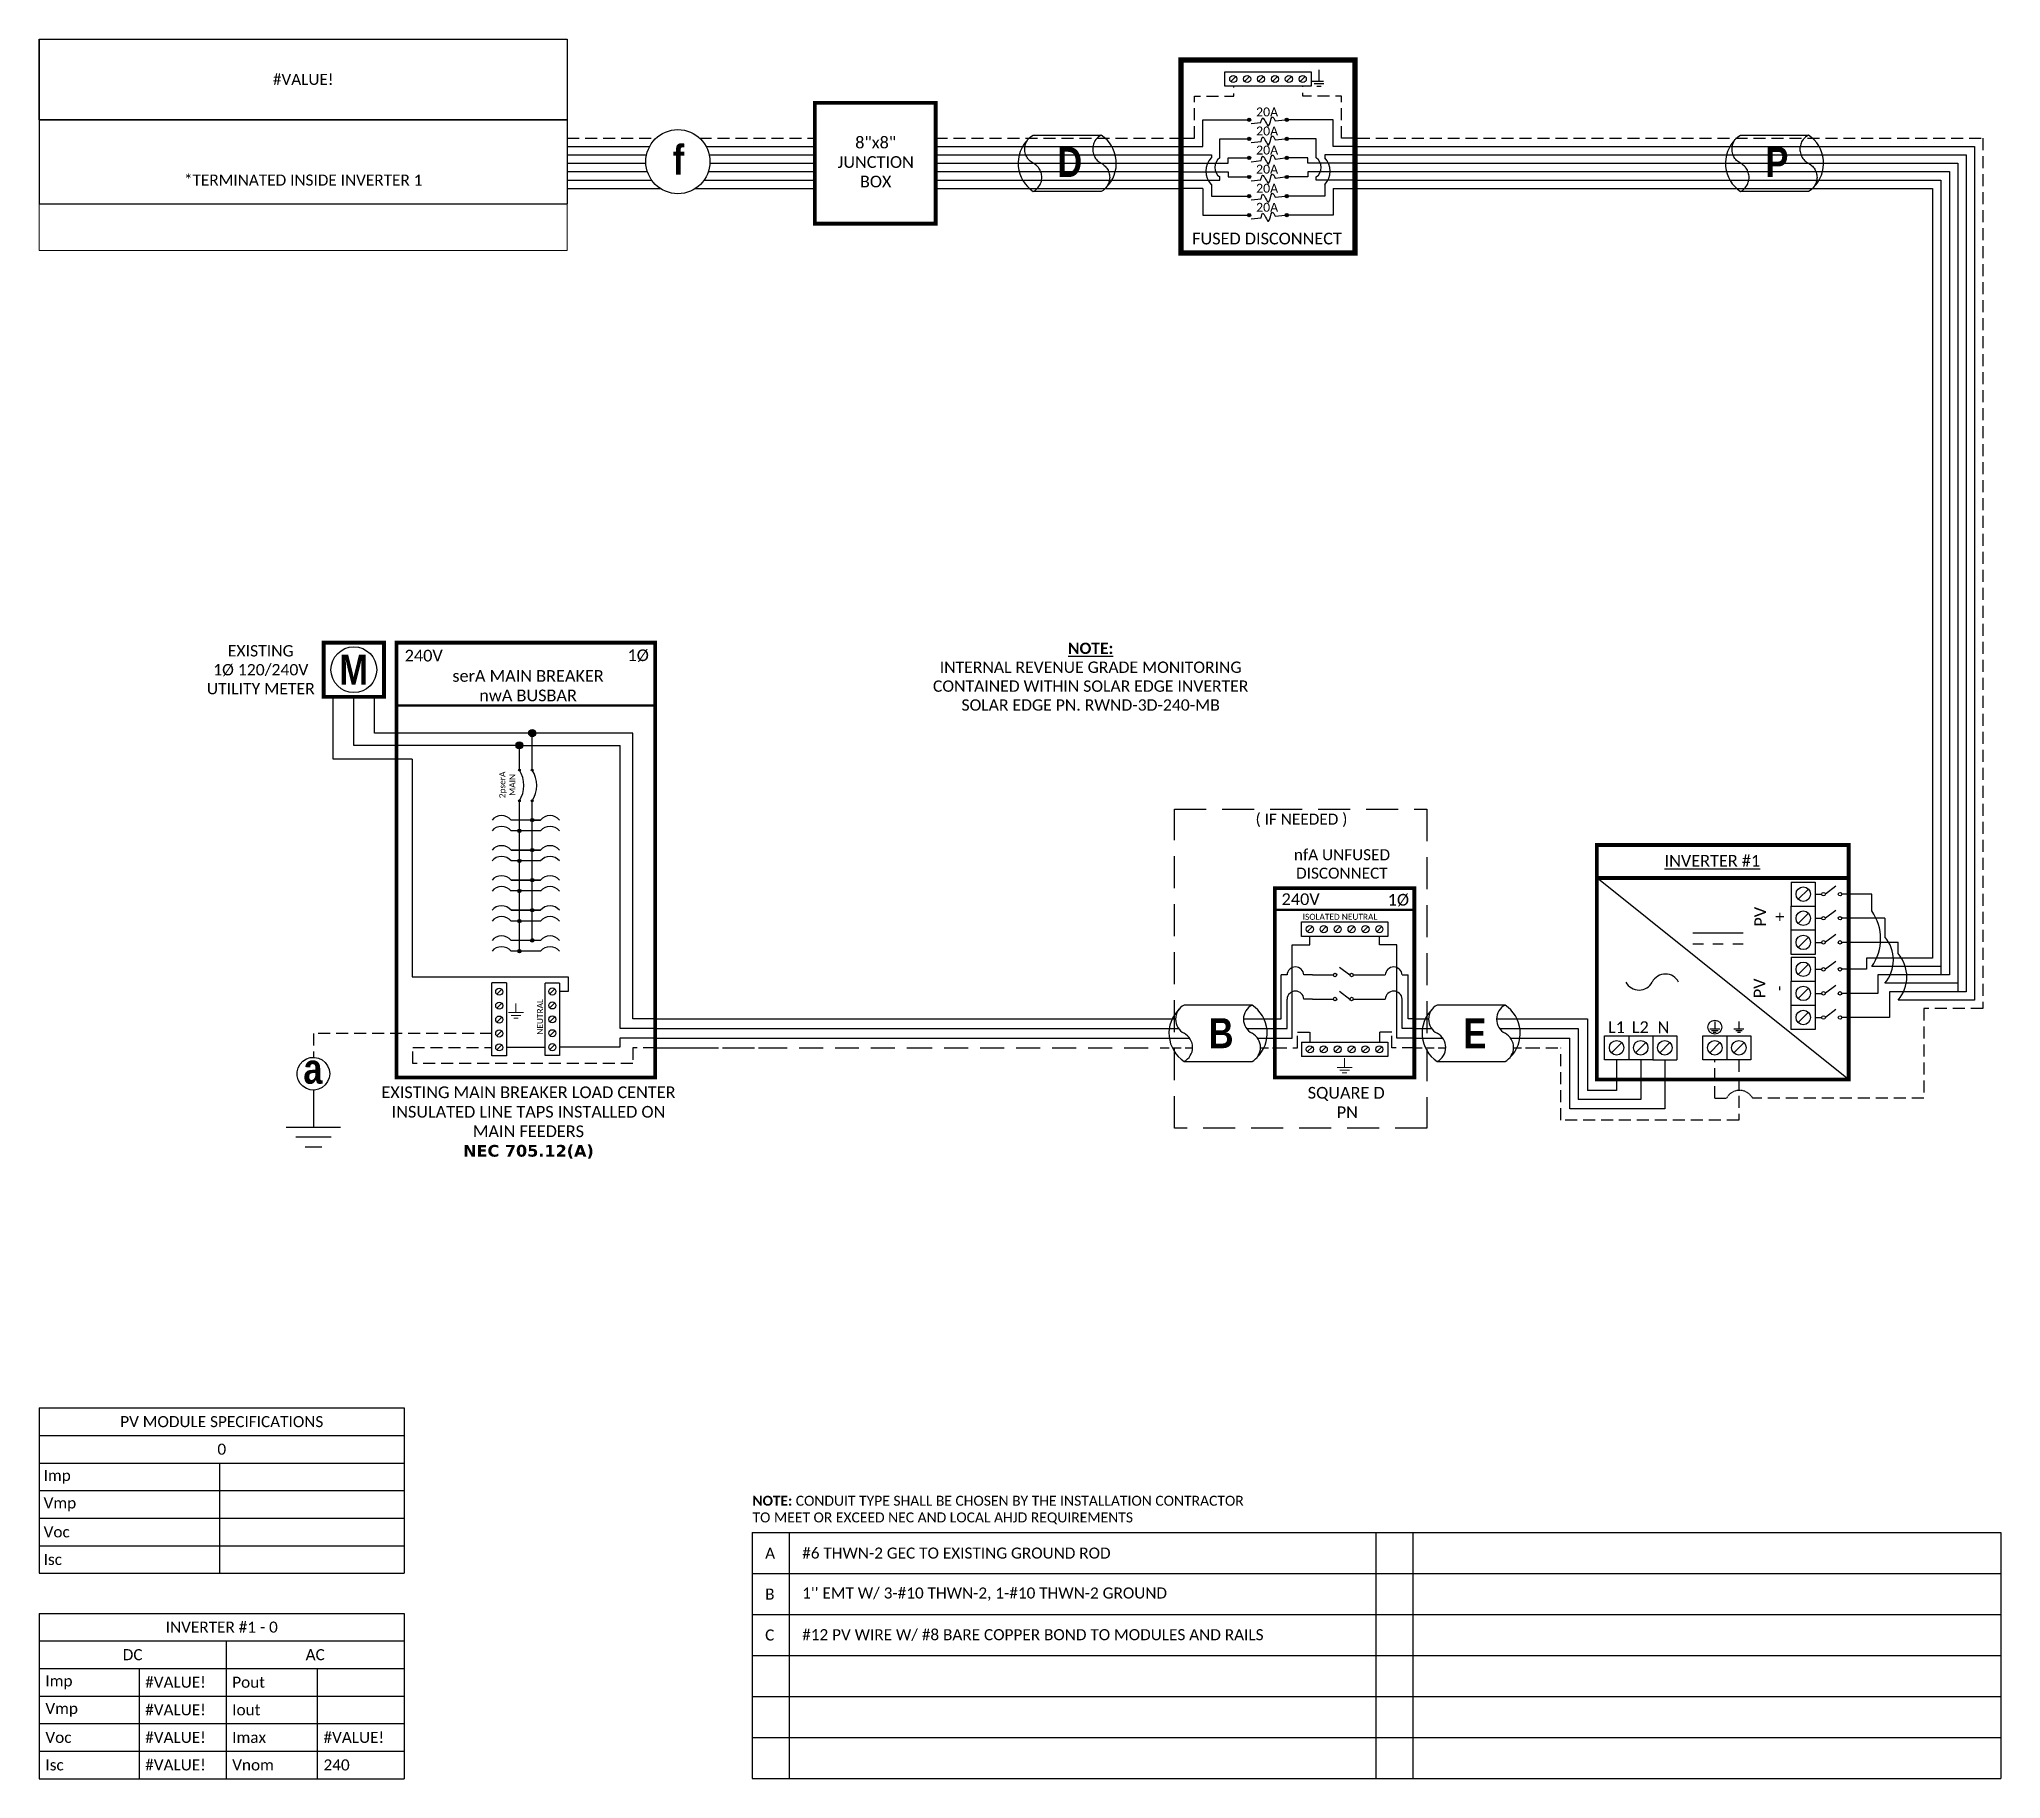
# Model space of a CAD drawing. Header units: feet. Extents: x 14113 to 14727, y 21598 to 22142.
import ezdxf

# ---------------------------------------------------------------- set-up
doc = ezdxf.new("R2010")
doc.units = ezdxf.units.FT
doc.header["$MEASUREMENT"] = 0
doc.linetypes.add('DASHED', pattern=[0.75, 0.5, -0.25])
doc.linetypes.add('HIDDEN', pattern=[0.375, 0.25, -0.125])
doc.layers.add('TEXT', color=7, linetype='Continuous')
doc.layers.add('Z - TITLEBLOCK TXT', color=7, linetype='Continuous')
doc.styles.add('ONE LINE TXT', font='techb___.ttf')
doc.styles.get("Standard").update_dxf_attribs({"font": 'CALIBRI.TTF'})

msp = doc.modelspace()

# ---------------------------------------------------------------- texts
at = {"color": 1, "linetype": 'Continuous'}
msp.add_text('%%UINVERTER #1', height=3.6576, dxfattribs=at).set_placement((14621.55, 21883.1))
at = {"color": 1, "char_height": 3.658, "attachment_point": 5, "rotation": 90}
for s, width, insert in [('PV +', 2.8378, (14654.53, 21867.41)), ('PV -', 2.8013, (14654.31, 21845.03))]:
    msp.add_mtext_dynamic_manual_height_columns(s, width=width, gutter_width=0.75, heights=[0], dxfattribs=dict(at, insert=insert))
at = {"color": 1, "linetype": 'Continuous', "insert": (14558.65, 21835.62), "char_height": 9.3833, "attachment_point": 1, "style": 'ONE LINE TXT'}
msp.add_mtext_dynamic_manual_height_columns('{\\W1;\\C256;E}', width=0.1385, gutter_width=2.13, heights=[0], dxfattribs=at)
at = {"color": 1, "attachment_point": 5}
for s, insert, char_height in [('L1', (14606.5, 21832.87), 3.658), ('L2', (14613.97, 21832.9), 3.658), ('N', (14621.22, 21832.85), 3.66)]:
    msp.add_mtext_dynamic_manual_height_columns(s, width=0.1481, gutter_width=0.75, heights=[0], dxfattribs=dict(at, insert=insert, char_height=char_height))
at = {"color": 10, "insert": (14336.29, 21686.42), "char_height": 3.10896, "attachment_point": 1}
msp.add_mtext_dynamic_manual_height_columns('\\A1;{\\fCalibri|b1|i0|c0|p34;NOTE:} {\\A0;\\H1.0052x;CONDUIT TYPE SHALL BE CHOSEN BY THE INSTALLATION CONTRACTOR\\PTO MEET OR EXCEED NEC AND LOCAL AHJD REQUIREMENTS}', width=164.3528, gutter_width=0, heights=[9.89], dxfattribs=at)
at = {"layer": 'Z - TITLEBLOCK TXT', "color": 1, "linetype": 'Continuous', "insert": (14311.36, 22108.73), "char_height": 9.3833, "attachment_point": 1, "style": 'ONE LINE TXT'}
msp.add_mtext_dynamic_manual_height_columns('{\\W1;\\C256;f}', width=0.1385, gutter_width=2.13, heights=[0], dxfattribs=at)

# ---------------------------------------------------------------- blocks, each defined once
blk = doc.blocks.new('*U30')
at = {"color": 7, "linetype": 'Continuous'}
for p, q in [((-7.14, 13.31), (-28.39, 13.31)), ((-28.39, -4.31), (-7.14, -4.31))]:
    blk.add_line(p, q, dxfattribs=at)
at = {"color": 7}
for p, q in [((-35.53, 9), (-31.05, 9)), ((-9.81, 9), (0, 9))]:
    blk.add_line(p, q, dxfattribs=at)
at = {"color": 10}
for p, q in [((-35.53, 6), (-30.11, 6)), ((-8.87, 6), (0, 6))]:
    blk.add_line(p, q, dxfattribs=at)
at = {"color": 253}
for p, q in [((-35.53, 3), (-26.66, 3)), ((-5.41, 3), (0, 3))]:
    blk.add_line(p, q, dxfattribs=at)
at = {"color": 92, "linetype": 'HIDDEN', "ltscale": 10}
for p, q in [((-4.48, 0), (0, 0)), ((-35.53, 0), (-25.72, 0))]:
    blk.add_line(p, q, dxfattribs=at)
at = {"linetype": 'Continuous'}
for centre, start, end in [((-26.08, 8.91), 117.66392, 242.33608), ((-4.83, 8.91), 117.66392, 242.33608), ((-30.7, 0.09), 297.66392, 62.33608), ((-9.45, 0.09), 297.66392, 62.33608)]:
    blk.add_arc(centre, 4.98, start, end, dxfattribs=at)
at = {"color": 7, "linetype": 'Continuous'}
for centre, start, end in [((-12.99, 4.5), 313.97324, 56.42648), ((-22.54, 4.5), 133.97324, 236.42648)]:
    blk.add_arc(centre, 10.58, start, end, dxfattribs=at)
blk = doc.blocks.new('*U18')
at = {"color": 7}
blk.add_line((-79.14, 9), (0, 9), dxfattribs=at)
at = {"color": 10}
blk.add_line((-79.14, 6), (0, 6), dxfattribs=at)
at = {"color": 253}
blk.add_line((-79.14, 3), (0, 3), dxfattribs=at)
at = {"color": 92, "linetype": 'DASHED', "ltscale": 15}
blk.add_line((-79.14, 0), (0, 0), dxfattribs=at)
blk = doc.blocks.new('lineTapPanel')
at = {"linetype": 'Continuous'}
h = blk.add_hatch(color=254, dxfattribs=at)
h.dxf.hatch_style = 1
edge = h.paths.add_edge_path()
edge.add_arc((-38.44, 98.34), 1.11, 0, 360)
h = blk.add_hatch(color=254, dxfattribs=at)
h.dxf.hatch_style = 1
edge = h.paths.add_edge_path()
edge.add_arc((-42.47, 94.51), 1.11, 0, 360)
h = blk.add_hatch(color=1, dxfattribs=at)
h.dxf.hatch_style = 1
edge = h.paths.add_edge_path()
edge.add_arc((-42.47, 86.8), 0.291, 0, 360)
h = blk.add_hatch(color=1, dxfattribs=at)
h.dxf.hatch_style = 1
edge = h.paths.add_edge_path()
edge.add_arc((-38.44, 86.8), 0.291, 0, 360)
h = blk.add_hatch(color=1, dxfattribs=at)
h.dxf.hatch_style = 1
edge = h.paths.add_edge_path()
edge.add_arc((-42.47, 77.16), 0.291, 0, 360)
h = blk.add_hatch(color=1, dxfattribs=at)
h.dxf.hatch_style = 1
edge = h.paths.add_edge_path()
edge.add_arc((-38.44, 77.16), 0.291, 0, 360)
h = blk.add_hatch(color=1, dxfattribs=at)
h.dxf.hatch_style = 1
edge = h.paths.add_edge_path()
edge.add_arc((-42.47, 67.78), 0.528, 0, 360)
h = blk.add_hatch(color=1, dxfattribs=at)
h.dxf.hatch_style = 1
edge = h.paths.add_edge_path()
edge.add_arc((-38.44, 71.16), 0.528, 0, 360)
h = blk.add_hatch(color=1, dxfattribs=at)
h.dxf.hatch_style = 1
edge = h.paths.add_edge_path()
edge.add_arc((-38.44, 61.76), 0.528, 0, 360)
h = blk.add_hatch(color=1, dxfattribs=at)
h.dxf.hatch_style = 1
edge = h.paths.add_edge_path()
edge.add_arc((-42.47, 58.38), 0.528, 0, 360)
h = blk.add_hatch(color=1, dxfattribs=at)
h.dxf.hatch_style = 1
edge = h.paths.add_edge_path()
edge.add_arc((-42.47, 48.98), 0.528, 0, 360)
h = blk.add_hatch(color=1, dxfattribs=at)
h.dxf.hatch_style = 1
edge = h.paths.add_edge_path()
edge.add_arc((-38.44, 52.36), 0.528, 0, 360)
h = blk.add_hatch(color=1, dxfattribs=at)
h.dxf.hatch_style = 1
edge = h.paths.add_edge_path()
edge.add_arc((-38.44, 42.95), 0.528, 0, 360)
h = blk.add_hatch(color=1, dxfattribs=at)
h.dxf.hatch_style = 1
edge = h.paths.add_edge_path()
edge.add_arc((-42.47, 39.58), 0.528, 0, 360)
h = blk.add_hatch(color=1, dxfattribs=at)
h.dxf.hatch_style = 1
edge = h.paths.add_edge_path()
edge.add_arc((-42.47, 30.17), 0.528, 0, 360)
h = blk.add_hatch(color=1, dxfattribs=at)
h.dxf.hatch_style = 1
edge = h.paths.add_edge_path()
edge.add_arc((-38.44, 33.55), 0.528, 0, 360)
at = {"color": 155, "true_color": 0x647190}
blk.add_line((-80.92, 126.59), (0, 126.59), dxfattribs=at)
at = {"color": 253, "linetype": 'Continuous'}
for p, q in [((-100.73, 90.2), (-100.73, 109.7)), ((-76.04, 90.2), (-100.73, 90.2)), ((-76.04, 90.2), (-76.04, 22.16)), ((-76.04, 22.16), (-27.25, 22.16)), ((-27.25, 22.16), (-27.25, 17.57)), ((-27.25, 17.57), (-29.89, 17.57)), ((-11.01, 0.16), (-29.89, 0.16)), ((0, 3), (-11.01, 3)), ((-11.01, 3), (-11.01, 0.16))]:
    blk.add_line(p, q, dxfattribs=at)
at = {"color": 10, "linetype": 'Continuous'}
for p, q in [((-94.24, 94.51), (-94.24, 109.7)), ((-43.58, 94.51), (-94.24, 94.51)), ((-42.47, 87.09), (-42.47, 93.4)), ((-41.36, 94.51), (-10.98, 94.51)), ((-10.98, 6), (-10.98, 94.51)), ((-42.47, 30.17), (-42.47, 76.87)), ((-35.88, 67.78), (-45.04, 67.78)), ((-35.88, 58.38), (-45.04, 58.38)), ((-35.88, 48.98), (-45.04, 48.98)), ((-35.88, 39.58), (-45.04, 39.58)), ((-35.88, 30.17), (-45.04, 30.17)), ((0, 6), (-10.98, 6))]:
    blk.add_line(p, q, dxfattribs=at)
at = {"color": 7, "linetype": 'Continuous'}
for p, q in [((-87.75, 98.34), (-87.75, 109.7)), ((-39.56, 98.34), (-87.75, 98.34)), ((-6.96, 9), (-6.96, 98.34)), ((-38.44, 87.09), (-38.44, 97.23)), ((-38.44, 61.76), (-38.44, 76.87)), ((-35.88, 71.16), (-45.04, 71.16)), ((-38.44, 71.16), (-35.88, 71.16)), ((-45.04, 61.76), (-35.88, 61.76)), ((-35.88, 61.76), (-45.04, 61.76)), ((-38.44, 52.36), (-38.44, 61.76)), ((-45.04, 52.36), (-35.88, 52.36)), ((-35.88, 52.36), (-45.04, 52.36)), ((-38.44, 42.95), (-38.44, 52.36)), ((-45.04, 42.95), (-35.88, 42.95)), ((-35.88, 42.95), (-45.04, 42.95)), ((-38.44, 33.55), (-38.44, 42.95)), ((-35.88, 33.55), (-45.04, 33.55))]:
    blk.add_line(p, q, dxfattribs=at)
at = {"lineweight": 50}
blk.add_line((-80.92, 106.95), (0, 106.95), dxfattribs=at)
at = {"color": 7}
for p, q in [((-6.96, 98.34), (-37.33, 98.34)), ((0, 9), (-6.96, 9))]:
    blk.add_line(p, q, dxfattribs=at)
at = {"color": 1, "linetype": 'Continuous'}
for p, q in [((-51.03, -2.51), (-51.03, 20.23)), ((-46.49, 20.23), (-51.03, 20.23)), ((-46.49, 20.23), (-46.49, -2.51)), ((-34.43, -2.43), (-34.43, 20.16)), ((-29.89, 20.16), (-34.43, 20.16)), ((-29.89, 20.16), (-29.89, -2.43)), ((-46.49, -2.51), (-51.03, -2.51)), ((-29.89, -2.43), (-34.43, -2.43))]:
    blk.add_line(p, q, dxfattribs=at)
at = {"color": 4, "linetype": 'Continuous'}
for p, q in [((-47.97, 18.28), (-49.55, 16.71)), ((-47.97, 13.93), (-49.55, 12.36)), ((-31.37, 18.35), (-32.94, 16.78)), ((-31.37, 14), (-32.94, 12.43)), ((-47.97, 9.58), (-49.55, 8.01)), ((-31.37, 9.65), (-32.94, 8.08)), ((-47.97, 5.23), (-49.55, 3.66)), ((-47.97, 0.88), (-49.55, -0.69)), ((-31.37, 5.3), (-32.94, 3.73)), ((-31.37, 0.95), (-32.94, -0.62))]:
    blk.add_line(p, q, dxfattribs=at)
at = {"color": 92, "linetype": 'HIDDEN', "ltscale": 15}
for p, q in [((-51.03, 4.44), (-106.89, 4.44)), ((-106.89, 4.44), (-106.89, -4.87)), ((-75.84, -4.96), (-75.84, 0.09)), ((-75.84, 0.09), (-51.03, 0.09)), ((0, 0), (-6.96, 0)), ((-6.96, -4.96), (-75.84, -4.96)), ((-6.96, 0), (-6.96, -4.96))]:
    blk.add_line(p, q, dxfattribs=at)
at = {"color": 92, "linetype": 'Continuous', "ltscale": 15}
blk.add_line((-34.43, 0.09), (-46.49, 0.09), dxfattribs=at)
at = {"color": 92, "ltscale": 15}
blk.add_line((-106.89, -4.87), (-106.89, -24.84), dxfattribs=at)
at = {"lineweight": 50, "const_width": 1.19}
for points in [[(-103.67, 109.7), (-103.67, 126.59), (-84.82, 126.59), (-84.82, 109.7)], [(-80.92, -9.3), (-80.92, 126.59), (0, 126.59), (0, -9.3)]]:
    blk.add_lwpolyline(points, close=True, dxfattribs=at)
at = {"color": 92, "linetype": 'Continuous', "lineweight": 5, "ltscale": 0.05, "flags": 128}
for points in [[(-43.54, 13.81), (-43.54, 10.97)], [(-45.88, 10.97), (-41.2, 10.97)], [(-42.01, 10.1), (-45.07, 10.1)], [(-42.82, 9.23), (-44.25, 9.23)]]:
    blk.add_lwpolyline(points, dxfattribs=at)
at = {"color": 92, "linetype": 'Continuous', "ltscale": 4, "flags": 128}
for points in [[(-115.37, -24.84), (-98.41, -24.84)], [(-101.35, -27.98), (-112.43, -27.98)], [(-104.29, -31.12), (-109.49, -31.12)]]:
    blk.add_lwpolyline(points, dxfattribs=at)
at = {"linetype": 'Continuous'}
blk.add_circle((-94.24, 118.15), 7.15, dxfattribs=at)
at = {"color": 7, "linetype": 'Continuous'}
for centre in [(-38.44, 98.34), (-38.44, 98.34), (-42.47, 94.51)]:
    blk.add_circle(centre, 1.11, dxfattribs=at)
at = {"color": 1, "linetype": 'Continuous'}
for centre, radius in [((-42.47, 86.8), 0.291), ((-38.44, 86.8), 0.291), ((-42.47, 77.16), 0.291), ((-38.44, 77.16), 0.291), ((-42.47, 67.78), 0.528), ((-38.44, 71.16), 0.528), ((-38.44, 61.76), 0.528), ((-42.47, 58.38), 0.528), ((-42.47, 48.98), 0.528), ((-38.44, 52.36), 0.528), ((-38.44, 42.95), 0.528), ((-42.47, 39.58), 0.528), ((-42.47, 30.17), 0.528), ((-38.44, 33.55), 0.528)]:
    blk.add_circle(centre, radius, dxfattribs=at)
at = {"color": 4, "linetype": 'Continuous'}
for centre in [(-48.76, 17.49), (-32.16, 17.57), (-48.76, 13.14), (-32.16, 13.21), (-48.76, 8.79), (-32.16, 8.86), (-48.76, 4.44), (-48.76, 0.09), (-32.16, 4.51), (-32.16, 0.16)]:
    blk.add_circle(centre, 1.11, dxfattribs=at)
at = {"color": 1, "linetype": 'Continuous'}
for centre, radius, start, end in [((-50.14, 81.98), 9.06, 327.87082, 32.12918), ((-46.11, 81.98), 9.06, 327.87082, 32.12918), ((-48.03, 68.62), 3.93, 40.3392, 139.6608), ((-48.03, 65.24), 3.93, 40.3392, 139.6608), ((-32.88, 68.62), 3.93, 40.3392, 139.6608), ((-32.88, 65.24), 3.93, 40.3392, 139.6608), ((-48.03, 59.21), 3.93, 40.3392, 139.6608), ((-32.88, 59.21), 3.93, 40.3392, 139.6608), ((-48.03, 55.84), 3.93, 40.3392, 139.6608), ((-32.88, 55.84), 3.93, 40.3392, 139.6608), ((-48.03, 49.81), 3.93, 40.3392, 139.6608), ((-48.03, 46.43), 3.93, 40.3392, 139.6608), ((-32.88, 49.81), 3.93, 40.3392, 139.6608), ((-32.88, 46.43), 3.93, 40.3392, 139.6608), ((-48.03, 40.41), 3.93, 40.3392, 139.6608), ((-32.88, 40.41), 3.93, 40.3392, 139.6608), ((-48.03, 37.03), 3.93, 40.3392, 139.6608), ((-32.88, 37.03), 3.93, 40.3392, 139.6608), ((-48.03, 31.01), 3.93, 40.3392, 139.6608), ((-48.03, 27.63), 3.93, 40.3392, 139.6608), ((-32.88, 31.01), 3.93, 40.3392, 139.6608), ((-32.88, 27.63), 3.93, 40.3392, 139.6608)]:
    blk.add_arc(centre, radius, start, end, dxfattribs=at)
at = {"color": 253, "linetype": 'Continuous', "style": 'ONE LINE TXT'}
blk.add_text('M', height=9.38, dxfattribs=at).set_placement((-98.8, 113.43))
at = {"color": 4, "linetype": 'Continuous'}
blk.add_text('NEUTRAL', height=1.874, rotation=90, dxfattribs=at).set_placement((-35.08, 4.08))
at = {"color": 1, "attachment_point": 5}
for s, width, gutter_width, heights, insert, char_height in [('EXISTING\\P1Ø 120/240V UTILITY METER', 37.8067, 7.17, [0], (-123.35, 118.13), 3.5433), ('240V', 0.1481, 0.75, [0], (-72.39, 122.54), 3.658), ('1Ø', 0.1481, 0.75, [0], (-5.31, 122.54), 3.658), ('serA MAIN BREAKER\\PnwA BUSBAR', 72.4998, 0.75, [0], (-39.75, 113.14), 3.6576), ('EXISTING MAIN BREAKER LOAD CENTER INSULATED LINE TAPS INSTALLED ON MAIN FEEDERS\\P{\\fVerdana|b1|i0|c0|p34;NEC 705.12(A)}', 98.9176, 7.17, [106.42], (-39.63, -23.42), 3.6576)]:
    blk.add_mtext_dynamic_manual_height_columns(s, width=width, gutter_width=gutter_width, heights=heights, dxfattribs=dict(at, insert=insert, char_height=char_height))
at = {"color": 4, "linetype": 'Continuous', "insert": (-46.25, 82.15), "char_height": 1.874, "attachment_point": 5, "rotation": 90}
blk.add_mtext_dynamic_manual_height_columns('2pserA\\PMAIN', width=0.1481, gutter_width=0.75, heights=[0], dxfattribs=at)
blk = doc.blocks.new('*U20')
at = {"color": 7}
blk.add_blockref('lineTapPanel', (0, 0), dxfattribs=at)
blk = doc.blocks.new('*T23')
at = {"color": 0, "lineweight": -2, "transparency": 16777216}
for p, q in [((0, 0), (114.19, 0)), ((0, 0), (0, -51.7)), ((114.19, 0), (114.19, -51.7)), ((0, -8.62), (114.19, -8.62)), ((58.43, -8.62), (58.43, -51.7)), ((0, -17.23), (114.19, -17.23)), ((31.22, -17.23), (31.22, -51.7)), ((86.98, -17.23), (86.98, -51.7)), ((0, -25.85), (114.19, -25.85)), ((0, -34.47), (114.19, -34.47)), ((0, -43.08), (114.19, -43.08)), ((0, -51.7), (114.19, -51.7))]:
    blk.add_line(p, q, dxfattribs=at)
at = {"color": 0, "linetype": 'Continuous', "transparency": 16777216, "char_height": 3.4544}
for s, insert, width, attachment_point in [('{\\fCalibri|b0|i0|c0;INVERTER #1 - 0', (57.09, -4.31), 110.3293, 5), ('{\\fCalibri|b0|i0|c0;DC', (29.22, -12.93), 54.5755, 5), ('{\\fCalibri|b0|i0|c0;AC', (86.31, -12.93), 51.8976, 5), ('{\\fCalibri|b0|i0|c0;Imp', (1.93, -21.54), 27.3681, 4), ('{\\fCalibri|b0|i0|c0;#VALUE!', (33.15, -21.54), 23.3513, 4), ('{\\fCalibri|b0|i0|c0;Pout', (60.36, -21.54), 24.6902, 4), ('{\\fCalibri|b0|i0|c0;', (88.91, -21.54), 23.3513, 4), ('{\\fCalibri|b0|i0|c0;Vmp', (1.93, -30.16), 27.3681, 4), ('{\\fCalibri|b0|i0|c0;#VALUE!', (33.15, -30.16), 23.3513, 4), ('{\\fCalibri|b0|i0|c0;Iout', (60.36, -30.16), 24.6902, 4), ('{\\fCalibri|b0|i0|c0;', (88.91, -30.16), 23.3513, 4), ('{\\fCalibri|b0|i0|c0;Voc', (1.93, -38.78), 27.3681, 4), ('{\\fCalibri|b0|i0|c0;#VALUE!', (33.15, -38.78), 23.3513, 4), ('{\\fCalibri|b0|i0|c0;Imax', (60.36, -38.78), 24.6902, 4), ('{\\fCalibri|b0|i0|c0;#VALUE!', (88.91, -38.78), 23.3513, 4), ('{\\fCalibri|b0|i0|c0;Isc', (1.93, -47.39), 27.3681, 4), ('{\\fCalibri|b0|i0|c0;#VALUE!', (33.15, -47.39), 23.3513, 4), ('{\\fCalibri|b0|i0|c0;Vnom', (60.36, -47.39), 24.6902, 4), ('{\\fCalibri|b0|i0|c0;240', (88.91, -47.39), 23.3513, 4)]:
    blk.add_mtext(s, dxfattribs=dict(at, insert=insert, width=width, attachment_point=attachment_point))
blk = doc.blocks.new('*T24')
at = {"color": 0, "lineweight": -2, "transparency": 16777216}
for p, q in [((0, 0), (114.19, 0)), ((0, 0), (0, -51.69)), ((114.19, 0), (114.19, -51.69)), ((0, -8.62), (114.19, -8.62)), ((0, -17.23), (114.19, -17.23)), ((56.41, -17.23), (56.41, -51.69)), ((0, -25.85), (114.19, -25.85)), ((0, -34.46), (114.19, -34.46)), ((0, -43.08), (114.19, -43.08)), ((0, -51.69), (114.19, -51.69))]:
    blk.add_line(p, q, dxfattribs=at)
at = {"color": 0, "linetype": 'Continuous', "transparency": 16777216, "char_height": 3.4544}
for s, insert, width, attachment_point in [('{\\fCalibri|b0|i0|c0;PV MODULE SPECIFICATIONS', (57.09, -4.31), 111.433, 5), ('{\\fCalibri|b0|i0|c0;0', (57.09, -12.92), 111.433, 5), ('{\\fCalibri|b0|i0|c0;Imp', (1.38, -21.54), 53.6551, 4), ('{\\fCalibri|b0|i0|c0;', (57.78, -21.54), 55.0254, 4), ('{\\fCalibri|b0|i0|c0;Vmp', (1.38, -30.15), 53.6551, 4), ('{\\fCalibri|b0|i0|c0;', (57.78, -30.15), 55.0254, 4), ('{\\fCalibri|b0|i0|c0;Voc', (1.38, -38.77), 53.6551, 4), ('{\\fCalibri|b0|i0|c0;', (57.78, -38.77), 55.0254, 4), ('{\\fCalibri|b0|i0|c0;Isc', (1.38, -47.39), 53.6551, 4), ('{\\fCalibri|b0|i0|c0;', (57.78, -47.39), 55.0254, 4)]:
    blk.add_mtext(s, dxfattribs=dict(at, insert=insert, width=width, attachment_point=attachment_point))
blk = doc.blocks.new('unfusedDisconnect')
at = {"lineweight": 50}
blk.add_line((-43.61, 43.06), (0, 43.06), dxfattribs=at)
at = {"color": 1, "linetype": 'Continuous'}
for p, q in [((-35.27, 34.78), (-35.27, 39.32)), ((-35.27, 39.32), (-8.32, 39.32)), ((-8.32, 39.32), (-8.32, 34.78)), ((-8.32, 34.78), (-35.27, 34.78)), ((-23.43, 25.18), (-20.16, 22.74)), ((-31.89, 22.73), (-25.32, 22.73)), ((-19.08, 22.73), (-11.7, 22.73)), ((-31.89, 15.2), (-25.32, 15.2)), ((-23.43, 17.65), (-20.16, 15.2)), ((-19.08, 15.2), (-11.7, 15.19)), ((-35.27, 1.76), (-8.32, 1.76)), ((-35.27, 1.76), (-35.27, -2.78)), ((-8.32, 1.76), (-8.32, -2.78)), ((-8.32, -2.78), (-35.27, -2.78))]:
    blk.add_line(p, q, dxfattribs=at)
at = {"color": 4, "linetype": 'Continuous'}
for p, q in [((-31.89, 37.83), (-33.46, 36.26)), ((-27.53, 37.83), (-29.11, 36.26)), ((-23.18, 37.83), (-24.76, 36.26)), ((-18.83, 37.83), (-20.41, 36.26)), ((-14.48, 37.83), (-16.06, 36.26)), ((-10.13, 37.83), (-11.7, 36.26)), ((-31.89, 0.28), (-33.46, -1.3)), ((-27.53, 0.28), (-29.11, -1.3)), ((-23.18, 0.28), (-24.76, -1.3)), ((-18.83, 0.28), (-20.41, -1.3)), ((-14.48, 0.28), (-16.06, -1.3)), ((-10.13, 0.28), (-11.7, -1.3))]:
    blk.add_line(p, q, dxfattribs=at)
at = {"color": 253, "linetype": 'Continuous'}
for p, q in [((-38.16, 3), (-38.16, 32.17)), ((-38.16, 32.17), (-32.67, 32.17)), ((-32.67, 32.17), (-32.67, 34.78)), ((-10.92, 32.17), (-10.92, 34.78)), ((-5.43, 32.17), (-10.92, 32.17)), ((-5.43, 3), (-5.43, 32.17)), ((-43.61, 3), (-38.16, 3)), ((0, 3), (-5.43, 3))]:
    blk.add_line(p, q, dxfattribs=at)
at = {"color": 7, "linetype": 'Continuous'}
for p, q in [((-41.66, 9), (-41.66, 22.73)), ((-39.8, 22.73), (-41.66, 22.73)), ((-31.89, 22.73), (-34.52, 22.73)), ((-11.7, 22.73), (-9.07, 22.73)), ((-3.79, 22.73), (-1.93, 22.73)), ((-1.93, 9), (-1.93, 22.73))]:
    blk.add_line(p, q, dxfattribs=at)
at = {"color": 10, "linetype": 'Continuous'}
for p, q in [((-39.8, 6), (-39.8, 15.2)), ((-31.89, 15.2), (-34.52, 15.2)), ((-11.7, 15.2), (-9.07, 15.2)), ((-3.79, 6), (-3.79, 15.2)), ((-43.61, 6), (-39.8, 6)), ((0, 6), (-3.79, 6))]:
    blk.add_line(p, q, dxfattribs=at)
at = {"color": 7}
for p, q in [((-43.61, 9), (-41.66, 9)), ((0, 9), (-1.93, 9))]:
    blk.add_line(p, q, dxfattribs=at)
at = {"color": 92, "linetype": 'HIDDEN', "ltscale": 15}
for p, q in [((-43.61, 0), (-36.58, 0)), ((-36.58, 0), (-36.58, 4.9)), ((-36.58, 4.9), (-32.67, 4.9)), ((-32.67, 4.9), (-32.67, 1.76)), ((-7.01, 4.9), (-10.92, 4.9)), ((-10.92, 4.9), (-10.92, 1.76)), ((-7.01, 0), (-7.01, 4.9)), ((0, 0), (-7.01, 0))]:
    blk.add_line(p, q, dxfattribs=at)
at = {"lineweight": 50, "const_width": 1.19}
blk.add_lwpolyline([(-43.61, -9.34), (-43.61, 49.84), (0, 49.84), (0, -9.34)], close=True, dxfattribs=at)
at = {"color": 92, "linetype": 'Continuous', "lineweight": 5, "ltscale": 0.05, "flags": 128}
for points in [[(-21.8, -3.32), (-21.8, -6.17)], [(-24.14, -6.17), (-19.45, -6.17)], [(-20.27, -7.03), (-23.32, -7.03)], [(-21.08, -7.9), (-22.51, -7.9)]]:
    blk.add_lwpolyline(points, dxfattribs=at)
at = {"color": 4, "linetype": 'Continuous'}
for centre in [(-32.67, 37.05), (-28.32, 37.05), (-23.97, 37.05), (-19.62, 37.05), (-15.27, 37.05), (-10.92, 37.05), (-32.67, -0.51), (-28.32, -0.51), (-23.97, -0.51), (-19.62, -0.51), (-15.27, -0.51), (-10.92, -0.51)]:
    blk.add_circle(centre, 1.11, dxfattribs=at)
at = {"color": 1, "linetype": 'Continuous'}
for centre in [(-24.78, 22.73), (-19.62, 22.73), (-24.78, 15.2), (-19.62, 15.2)]:
    blk.add_circle(centre, 0.541, dxfattribs=at)
at = {"color": 7, "linetype": 'Continuous'}
for centre in [(-37.16, 22.58), (-6.43, 22.58)]:
    blk.add_arc(centre, 2.64, 3.28193, 176.71807, dxfattribs=at)
at = {"color": 10, "linetype": 'Continuous'}
for centre in [(-37.16, 15.04), (-6.43, 15.04)]:
    blk.add_arc(centre, 2.64, 3.28193, 176.71807, dxfattribs=at)
at = {"color": 4, "linetype": 'Continuous'}
blk.add_text('ISOLATED NEUTRAL', height=1.8743, dxfattribs=at).set_placement((-34.91, 39.97))
at = {"color": 1}
for s, width, gutter_width, heights, insert, char_height, attachment_point in [('\\A1;\\pi17.559;nfA UNFUSED\\P\\pi18.229;DISCONNECT', 64.922, 0, [11.89], (-55.21, 62.04), 3.4544, 1), ('240V', 0.1481, 0.75, [0], (-35.55, 46.4), 3.658, 5), ('1Ø', 0.1481, 0.75, [0], (-4.98, 46.1), 3.658, 5), ('\\A1;\\pi13.903,t32.191;SQUARE D\\P\\pi22.981,t41.269;PN', 51.6906, 0.203, [45.94], (-47.25, -12.27), 3.6576, 1)]:
    blk.add_mtext_dynamic_manual_height_columns(s, width=width, gutter_width=gutter_width, heights=heights, dxfattribs=dict(at, insert=insert, char_height=char_height, attachment_point=attachment_point))
blk = doc.blocks.new('*U15')
at = {"color": 10, "linetype": 'DASHED', "ltscale": 20}
blk.add_lwpolyline([(-75.05, 74.56), (3.97, 74.56), (3.97, -25.17), (-75.05, -25.17)], close=True, dxfattribs=at)
at = {"color": 7}
for name, p in [('unfusedDisconnect', (0, 0)), ('*U30', (-43.61, 0))]:
    blk.add_blockref(name, p, dxfattribs=at)
at = {"color": 10, "insert": (-50.86, 73.16), "char_height": 3.4544, "attachment_point": 1}
blk.add_mtext_dynamic_manual_height_columns('\\A1;\\pi1.2092;( IF NEEDED )', width=30.7523, gutter_width=0, heights=[6.58], dxfattribs=at)
at = {"color": 1, "linetype": 'Continuous', "insert": (-64.3, 9.22), "char_height": 9.3833, "attachment_point": 1, "style": 'ONE LINE TXT'}
blk.add_mtext_dynamic_manual_height_columns('{\\W1;\\C256;B}', width=0.1385, gutter_width=2.13, heights=[0], dxfattribs=at)
blk = doc.blocks.new('*U21')
at = {"color": 7}
blk.add_line((-79.14, 9), (0, 9), dxfattribs=at)
at = {"color": 10}
blk.add_line((-79.14, 6), (0, 6), dxfattribs=at)
at = {"color": 253}
blk.add_line((-79.14, 3), (0, 3), dxfattribs=at)
at = {"color": 92, "linetype": 'DASHED', "ltscale": 15}
blk.add_line((-79.14, 0), (0, 0), dxfattribs=at)
at = {"color": 1, "insert": (-22.08, 115.96), "char_height": 3.5433, "attachment_point": 5}
blk.add_mtext_dynamic_manual_height_columns('{\\fCalibri|b1|i0|c0|p34;\\LNOTE:\\P}INTERNAL REVENUE GRADE MONITORING\\PCONTAINED WITHIN SOLAR EDGE INVERTER\\PSOLAR EDGE PN. RWND-3D-240-MB', width=99.534, gutter_width=7.17, heights=[0], dxfattribs=at)
blk = doc.blocks.new('*T22')
at = {"linetype": 'ByBlock', "lineweight": -2, "transparency": 16777216}
for p, q in [((0, 0), (390.51, 0)), ((0, 0), (0, -76.8)), ((11.58, 0), (11.58, -76.8)), ((195.1, 0), (195.1, -76.8)), ((206.68, 0), (206.68, -76.8)), ((390.51, 0), (390.51, -76.8)), ((0, -12.8), (390.51, -12.8)), ((0, -25.61), (390.51, -25.61)), ((0, -38.41), (390.51, -38.41)), ((0, -51.22), (390.51, -51.22)), ((0, -64.02), (390.51, -64.02)), ((0, -76.8), (390.51, -76.8))]:
    blk.add_line(p, q, dxfattribs=at)
at = {"color": 0, "linetype": 'Continuous', "transparency": 16777216, "char_height": 3.4544, "attachment_point": 4}
for s, insert, width in [('{\\fCalibri|b0|i0|c0;A', (4.06, -6.4), 3.4544), ('{\\fCalibri|b0|i0|c0;#6 THWN-2 GEC TO EXISTING GROUND ROD', (15.65, -6.4), 175.3856), ('{\\fCalibri|b0|i0|c0;', (199.16, -6.4), 3.4544), ('{\\fCalibri|b0|i0|c0;', (210.74, -6.4), 175.7027), ('{\\fCalibri|b0|i0|c0;B', (4.06, -19.21), 3.4544), ("{\\fCalibri|b0|i0|c0;1'' EMT W/ 3-#10 THWN-2, 1-#10 THWN-2 GROUND", (15.65, -19.21), 175.3856), ('{\\fCalibri|b0|i0|c0;', (199.16, -19.21), 3.4544), ('{\\fCalibri|b0|i0|c0;', (210.74, -19.21), 175.7027), ('{\\fCalibri|b0|i0|c0;C', (4.06, -32.01), 3.4544), ('{\\fCalibri|b0|i0|c0;#12 PV WIRE W/ #8 BARE COPPER BOND TO MODULES AND RAILS', (15.65, -32.01), 175.3856), ('{\\fCalibri|b0|i0|c0;', (199.16, -32.01), 3.4544), ('{\\fCalibri|b0|i0|c0;', (210.74, -32.01), 175.7027), ('{\\fCalibri|b0|i0|c0;', (4.06, -44.82), 3.4544), ('{\\fCalibri|b0|i0|c0;', (15.65, -44.82), 175.3856), ('{\\fCalibri|b0|i0|c0;', (199.16, -44.82), 3.4544), ('{\\fCalibri|b0|i0|c0;', (210.74, -44.82), 175.7027), ('{\\fCalibri|b0|i0|c0;', (4.06, -57.62), 3.4544), ('{\\fCalibri|b0|i0|c0;', (15.65, -57.62), 175.3856), ('{\\fCalibri|b0|i0|c0;', (199.16, -57.62), 3.4544), ('{\\fCalibri|b0|i0|c0;', (210.74, -57.62), 175.7027), ('{\\fCalibri|b0|i0|c0;', (4.06, -70.41), 3.4544), ('{\\fCalibri|b0|i0|c0;', (15.65, -70.41), 175.3856), ('{\\fCalibri|b0|i0|c0;', (199.16, -70.41), 3.4544), ('{\\fCalibri|b0|i0|c0;', (210.74, -70.41), 175.7027)]:
    blk.add_mtext(s, dxfattribs=dict(at, insert=insert, width=width))
blk = doc.blocks.new('*T25')
at = {"color": 0, "lineweight": -2, "transparency": 16777216}
for p, q in [((0, 0), (165.11, 0)), ((0, 0), (0, -51.42)), ((165.11, 0), (165.11, -51.42)), ((0, -25.14), (165.11, -25.14)), ((0, -51.42), (165.11, -51.42))]:
    blk.add_line(p, q, dxfattribs=at)
at = {"layer": 'Defpoints', "color": 8, "linetype": 'ByBlock', "lineweight": 0, "transparency": 16777216}
for p, q in [((0, -51.42), (0, -66.05)), ((165.11, -51.42), (165.11, -66.05)), ((0, -66.05), (165.11, -66.05))]:
    blk.add_line(p, q, dxfattribs=at)
at = {"color": 0, "linetype": 'Continuous', "transparency": 16777216, "char_height": 3.4544, "width": 155.095, "attachment_point": 5}
for s, insert in [('{\\fCalibri|b0|i0|c0;#VALUE!', (82.56, -12.57)), ('{\\fCalibri|b0|i0|c0;^J^J*TERMINATED INSIDE INVERTER 1', (82.56, -38.28))]:
    blk.add_mtext(s, dxfattribs=dict(at, insert=insert))
blk = doc.blocks.new('8x8box')
at = {"lineweight": 50, "const_width": 1.19}
blk.add_lwpolyline([(37.78, 0), (0, 0), (0, 37.78), (37.78, 37.78)], close=True, dxfattribs=at)
at = {"color": 1, "insert": (19.03, 19.26), "char_height": 3.6576, "attachment_point": 5}
blk.add_mtext_dynamic_manual_height_columns('8"x8"  JUNCTION BOX ', width=0.4767, gutter_width=7.17, heights=[0], dxfattribs=at)
blk = doc.blocks.new('3 STRING FUSED DISCONNECT')
at = {"linetype": 'Continuous'}
h = blk.add_hatch(color=1, dxfattribs=at)
h.dxf.hatch_style = 1
edge = h.paths.add_edge_path()
edge.add_arc((21.34, 41.65), 0.513, 0, 360)
h = blk.add_hatch(color=1, dxfattribs=at)
h.dxf.hatch_style = 1
edge = h.paths.add_edge_path()
edge.add_arc((33.12, 41.65), 0.513, 0, 360)
h = blk.add_hatch(color=1, dxfattribs=at)
h.dxf.hatch_style = 1
edge = h.paths.add_edge_path()
edge.add_arc((21.34, 35.69), 0.513, 0, 360)
h = blk.add_hatch(color=1, dxfattribs=at)
h.dxf.hatch_style = 1
edge = h.paths.add_edge_path()
edge.add_arc((33.12, 35.69), 0.513, 0, 360)
h = blk.add_hatch(color=1, dxfattribs=at)
h.dxf.hatch_style = 1
edge = h.paths.add_edge_path()
edge.add_arc((21.34, 29.73), 0.513, 0, 360)
h = blk.add_hatch(color=1, dxfattribs=at)
h.dxf.hatch_style = 1
edge = h.paths.add_edge_path()
edge.add_arc((33.12, 29.73), 0.513, 0, 360)
h = blk.add_hatch(color=1, dxfattribs=at)
h.dxf.hatch_style = 1
edge = h.paths.add_edge_path()
edge.add_arc((21.34, 23.77), 0.513, 0, 360)
h = blk.add_hatch(color=1, dxfattribs=at)
h.dxf.hatch_style = 1
edge = h.paths.add_edge_path()
edge.add_arc((33.12, 23.77), 0.513, 0, 360)
h = blk.add_hatch(color=1, dxfattribs=at)
h.dxf.hatch_style = 1
edge = h.paths.add_edge_path()
edge.add_arc((21.34, 17.8), 0.513, 0, 360)
h = blk.add_hatch(color=1, dxfattribs=at)
h.dxf.hatch_style = 1
edge = h.paths.add_edge_path()
edge.add_arc((21.34, 11.84), 0.513, 0, 360)
h = blk.add_hatch(color=1, dxfattribs=at)
h.dxf.hatch_style = 1
edge = h.paths.add_edge_path()
edge.add_arc((33.12, 17.8), 0.513, 0, 360)
h = blk.add_hatch(color=1, dxfattribs=at)
h.dxf.hatch_style = 1
edge = h.paths.add_edge_path()
edge.add_arc((33.12, 11.84), 0.513, 0, 360)
at = {"color": 1, "linetype": 'Continuous'}
for p, q in [((13.76, 52.12), (13.76, 56.66)), ((13.76, 56.66), (40.7, 56.66)), ((40.7, 56.66), (40.7, 52.12)), ((40.7, 52.12), (13.76, 52.12)), ((21.94, 40.47), (25.04, 40.81)), ((29.51, 41.3), (32.61, 41.65)), ((21.95, 34.51), (25.05, 34.85)), ((29.52, 35.34), (32.62, 35.69)), ((21.95, 28.54), (25.05, 28.89)), ((29.52, 29.38), (32.62, 29.73)), ((21.94, 22.58), (25.04, 22.93)), ((29.51, 23.42), (32.61, 23.77)), ((21.95, 16.62), (25.05, 16.97)), ((29.52, 17.46), (32.62, 17.8)), ((21.95, 10.66), (25.05, 11.01)), ((29.52, 11.5), (32.62, 11.84))]:
    blk.add_line(p, q, dxfattribs=at)
at = {"color": 4, "linetype": 'Continuous'}
for p, q in [((17.14, 55.18), (15.57, 53.6)), ((21.49, 55.18), (19.92, 53.6)), ((25.84, 55.18), (24.27, 53.6)), ((30.19, 55.18), (28.62, 53.6)), ((34.54, 55.18), (32.97, 53.6)), ((38.89, 55.18), (37.32, 53.6))]:
    blk.add_line(p, q, dxfattribs=at)
at = {"color": 92, "linetype": 'HIDDEN', "ltscale": 15}
for p, q in [((0.83, 35.92), (4.26, 35.92)), ((53.64, 35.92), (50.2, 35.92))]:
    blk.add_line(p, q, dxfattribs=at)
at = {"color": 7, "linetype": 'Continuous'}
for p, q in [((6.89, 20.19), (6.89, 11.84)), ((47.58, 20.19), (47.58, 11.84)), ((6.89, 11.84), (14.75, 11.84)), ((47.58, 11.84), (39.71, 11.84))]:
    blk.add_line(p, q, dxfattribs=at)
at = {"lineweight": 50, "const_width": 1.71}
blk.add_lwpolyline([(54.46, 0), (0, 0), (0, 60.34), (54.46, 60.34)], close=True, dxfattribs=at)
blk.add_lwpolyline([(54.46, 0), (0, 0), (0, 60.34), (54.46, 60.34)], close=True, dxfattribs=at)
at = {"color": 92, "linetype": 'HIDDEN', "ltscale": 15, "flags": 128}
for points in [[(43.18, 57.24), (43.17, 53.74)], [(4.26, 35.92), (4.26, 49.04), (16.54, 49.04), (16.54, 52.12)], [(50.2, 35.92), (50.2, 49.04), (38.11, 49.04), (38.11, 52.12)], [(40.83, 53.74), (45.51, 53.74)], [(44.7, 52.87), (41.64, 52.87)], [(43.89, 52.01), (42.46, 52.01)]]:
    blk.add_lwpolyline(points, dxfattribs=at)
at = {"color": 10, "linetype": 'Continuous', "flags": 128}
for points in [[(0, 33.3), (6.89, 33.3), (6.89, 41.65), (14.75, 41.65)], [(54.46, 33.3), (47.58, 33.3), (47.58, 41.65), (39.71, 41.65)], [(12.13, 29.73), (12.13, 35.69), (14.75, 35.69)], [(42.34, 29.73), (42.34, 35.69), (39.71, 35.69)], [(0, 28.06), (14.75, 28.06), (14.75, 29.73)], [(54.46, 28.06), (39.71, 28.06), (39.71, 29.73)], [(0, 22.81), (12.13, 22.81), (12.13, 23.77)], [(54.46, 22.81), (42.34, 22.81), (42.34, 23.77)]]:
    blk.add_lwpolyline(points, dxfattribs=at)
at = {"color": 1, "linetype": 'Continuous', "flags": 128}
for points in [[(14.75, 41.65), (21.34, 41.65)], [(39.71, 41.65), (33.12, 41.65)], [(14.75, 35.69), (21.34, 35.69)], [(14.75, 35.69), (21.34, 35.69)], [(39.71, 35.69), (33.12, 35.69)], [(39.71, 35.69), (33.12, 35.69)], [(14.75, 29.73), (21.34, 29.73)], [(14.75, 29.73), (21.34, 29.73)], [(39.71, 29.73), (33.12, 29.73)], [(39.71, 29.73), (33.12, 29.73)], [(14.75, 23.77), (21.34, 23.77)], [(14.75, 23.77), (21.34, 23.77)], [(39.71, 23.77), (33.12, 23.77)], [(39.71, 23.77), (33.12, 23.77)], [(14.75, 17.8), (21.34, 17.8)], [(14.75, 17.8), (21.34, 17.8)], [(39.71, 17.8), (33.12, 17.8)], [(39.71, 17.8), (33.12, 17.8)], [(14.75, 11.84), (21.34, 11.84)], [(39.71, 11.84), (33.12, 11.84)]]:
    blk.add_lwpolyline(points, dxfattribs=at)
at = {"color": 7, "linetype": 'Continuous', "flags": 128}
for points in [[(0, 30.68), (9.51, 30.68), (9.51, 29.73)], [(54.46, 30.68), (44.96, 30.68), (44.96, 29.73)], [(0, 25.43), (14.75, 25.43), (14.75, 23.77)], [(54.46, 25.43), (39.71, 25.43), (39.71, 23.77)], [(6.89, 20.19), (0, 20.19)], [(9.51, 21.46), (9.51, 17.8), (14.75, 17.8)], [(44.96, 21.46), (44.96, 17.8), (39.71, 17.8)], [(47.58, 20.19), (54.46, 20.19)]]:
    blk.add_lwpolyline(points, dxfattribs=at)
at = {"color": 4, "linetype": 'Continuous'}
for centre in [(16.36, 54.39), (20.71, 54.39), (25.06, 54.39), (29.41, 54.39), (33.76, 54.39), (38.11, 54.39)]:
    blk.add_circle(centre, 1.11, dxfattribs=at)
at = {"color": 1, "linetype": 'Continuous'}
for centre in [(21.34, 41.65), (33.12, 41.65), (21.34, 35.69), (33.12, 35.69), (21.34, 29.73), (33.12, 29.73), (21.34, 23.77), (33.12, 23.77), (21.34, 17.8), (21.34, 11.84), (33.12, 17.8), (33.12, 11.84)]:
    blk.add_circle(centre, 0.513, dxfattribs=at)
at = {"color": 7, "linetype": 'Continuous'}
for centre, start, end in [((13.73, 25.59), 135.60546, 224.39454), ((40.74, 25.59), 315.60546, 44.39454)]:
    blk.add_arc(centre, 5.91, start, end, dxfattribs=at)
at = {"color": 10, "linetype": 'Continuous'}
for centre, start, end in [((14.17, 26.75), 124.35666, 235.64334), ((40.3, 26.75), 304.35666, 55.64334)]:
    blk.add_arc(centre, 3.61, start, end, dxfattribs=at)
at = {"color": 1, "linetype": 'Continuous'}
for points in [[(25.04, 40.81), (25.55, 42.21), (27.42, 39.72), (28.57, 42.55), (29.51, 41.3)], [(25.05, 34.85), (25.56, 36.25), (27.43, 33.76), (28.58, 36.59), (29.52, 35.34)], [(25.04, 22.93), (25.55, 24.33), (27.42, 21.84), (28.57, 24.67), (29.51, 23.42)], [(25.05, 28.89), (25.56, 30.29), (27.43, 27.8), (28.58, 30.63), (29.52, 29.38)], [(25.05, 16.97), (25.56, 18.37), (27.43, 15.87), (28.58, 18.71), (29.52, 17.46)], [(25.05, 11.01), (25.56, 12.41), (27.43, 9.91), (28.58, 12.75), (29.52, 11.5)]]:
    blk.add_spline(points, degree=3, dxfattribs=at)
for p in [(23.5, 42.72), (23.51, 36.76), (23.51, 30.8), (23.5, 24.83), (23.51, 18.87), (23.51, 12.91)]:
    blk.add_text('20A', height=2.778, dxfattribs=at).set_placement(p)
at = {"color": 1, "insert": (26.91, 4.5), "char_height": 3.6576, "attachment_point": 5}
blk.add_mtext_dynamic_manual_height_columns('FUSED DISCONNECT', width=66.4289, gutter_width=7.17, heights=[0], dxfattribs=at)
blk = doc.blocks.new('*U27')
at = {"color": 7}
blk.add_lwpolyline([(-10.62, -8.81), (-10.06, -8.47), (-10.06, -8.47), (-10.06, -8.47), (-9.67, -8.16), (-9.38, -7.89), (-9.16, -7.65), (-8.95, -7.39), (-8.67, -6.98), (-8.49, -6.65), (-8.33, -6.29), (-8.2, -5.93), (-8.09, -5.55), (-8.02, -5.18), (-7.97, -4.8), (-7.96, -4.4), (-7.97, -4.02), (-8.02, -3.63), (-8.09, -3.26), (-8.2, -2.88), (-8.33, -2.53), (-8.49, -2.17), (-8.68, -1.83), (-8.87, -1.53), (-9.03, -1.33), (-9.12, -1.2), (-9.39, -0.91), (-9.65, -0.67), (-9.93, -0.44), (-10.26, -0.21), (-10.62, 0), (-10.98, 0.21), (-11.31, 0.44), (-11.6, 0.67), (-11.85, 0.91), (-12.12, 1.2), (-12.22, 1.33), (-12.37, 1.53), (-12.57, 1.83), (-12.76, 2.17), (-12.92, 2.53), (-13.05, 2.88), (-13.15, 3.26), (-13.23, 3.63), (-13.27, 4.02), (-13.29, 4.4), (-13.27, 4.8), (-13.23, 5.18), (-13.15, 5.55), (-13.05, 5.93), (-12.92, 6.29), (-12.75, 6.65), (-12.57, 6.98), (-12.29, 7.39), (-12.08, 7.65), (-11.86, 7.89), (-11.57, 8.16), (-11.19, 8.47), (-11.19, 8.47), (-11.19, 8.47), (-10.62, 8.81), (10.62, 8.81), (10.06, 8.47), (10.06, 8.47), (10.06, 8.47), (9.67, 8.16), (9.38, 7.89), (9.16, 7.65), (8.95, 7.39), (8.67, 6.98), (8.49, 6.65), (8.33, 6.29), (8.2, 5.93), (8.09, 5.55), (8.02, 5.18), (7.97, 4.8), (7.96, 4.4), (7.97, 4.02), (8.02, 3.63), (8.09, 3.26), (8.2, 2.88), (8.33, 2.53), (8.49, 2.17), (8.68, 1.83), (8.87, 1.53), (9.03, 1.33), (9.12, 1.2), (9.39, 0.91), (9.65, 0.67), (9.93, 0.44), (10.26, 0.21), (10.62, 0), (10.98, -0.21), (11.31, -0.44), (11.6, -0.67), (11.85, -0.91), (12.12, -1.2), (12.22, -1.33), (12.37, -1.53), (12.57, -1.83), (12.76, -2.17), (12.92, -2.53), (13.05, -2.88), (13.15, -3.26), (13.23, -3.63), (13.27, -4.02), (13.29, -4.4), (13.27, -4.8), (13.23, -5.18), (13.15, -5.55), (13.05, -5.93), (12.92, -6.29), (12.75, -6.65), (12.57, -6.98), (12.29, -7.39), (12.08, -7.65), (11.86, -7.89), (11.57, -8.16), (11.19, -8.47), (11.19, -8.47), (11.19, -8.47), (10.62, -8.81), (10.62, -8.81)], close=True, dxfattribs=at)
at = {"color": 7, "linetype": 'Continuous'}
for centre, start, end in [((-4.77, 0), 133.97324, 236.42648), ((4.77, 0), 313.97324, 56.42648)]:
    blk.add_arc(centre, 10.58, start, end, dxfattribs=at)
at = {"color": 1, "linetype": 'Continuous', "insert": (-2.84, 5.1), "char_height": 9.3833, "attachment_point": 1, "style": 'ONE LINE TXT'}
blk.add_mtext_dynamic_manual_height_columns('{\\W1;\\C256;P}', width=0.1385, gutter_width=2.13, heights=[0], dxfattribs=at)
blk = doc.blocks.new('*U26')
at = {"color": 7}
blk.add_lwpolyline([(-10.62, -8.81), (-10.06, -8.47), (-10.06, -8.47), (-10.06, -8.47), (-9.67, -8.16), (-9.38, -7.89), (-9.16, -7.65), (-8.95, -7.39), (-8.67, -6.98), (-8.49, -6.65), (-8.33, -6.29), (-8.2, -5.93), (-8.09, -5.55), (-8.02, -5.18), (-7.97, -4.8), (-7.96, -4.4), (-7.97, -4.02), (-8.02, -3.63), (-8.09, -3.26), (-8.2, -2.88), (-8.33, -2.53), (-8.49, -2.17), (-8.68, -1.83), (-8.87, -1.53), (-9.03, -1.33), (-9.12, -1.2), (-9.39, -0.91), (-9.65, -0.67), (-9.93, -0.44), (-10.26, -0.21), (-10.62, 0), (-10.98, 0.21), (-11.31, 0.44), (-11.6, 0.67), (-11.85, 0.91), (-12.12, 1.2), (-12.22, 1.33), (-12.37, 1.53), (-12.57, 1.83), (-12.76, 2.17), (-12.92, 2.53), (-13.05, 2.88), (-13.15, 3.26), (-13.23, 3.63), (-13.27, 4.02), (-13.29, 4.4), (-13.27, 4.8), (-13.23, 5.18), (-13.15, 5.55), (-13.05, 5.93), (-12.92, 6.29), (-12.75, 6.65), (-12.57, 6.98), (-12.29, 7.39), (-12.08, 7.65), (-11.86, 7.89), (-11.57, 8.16), (-11.19, 8.47), (-11.19, 8.47), (-11.19, 8.47), (-10.62, 8.81), (10.62, 8.81), (10.06, 8.47), (10.06, 8.47), (10.06, 8.47), (9.67, 8.16), (9.38, 7.89), (9.16, 7.65), (8.95, 7.39), (8.67, 6.98), (8.49, 6.65), (8.33, 6.29), (8.2, 5.93), (8.09, 5.55), (8.02, 5.18), (7.97, 4.8), (7.96, 4.4), (7.97, 4.02), (8.02, 3.63), (8.09, 3.26), (8.2, 2.88), (8.33, 2.53), (8.49, 2.17), (8.68, 1.83), (8.87, 1.53), (9.03, 1.33), (9.12, 1.2), (9.39, 0.91), (9.65, 0.67), (9.93, 0.44), (10.26, 0.21), (10.62, 0), (10.98, -0.21), (11.31, -0.44), (11.6, -0.67), (11.85, -0.91), (12.12, -1.2), (12.22, -1.33), (12.37, -1.53), (12.57, -1.83), (12.76, -2.17), (12.92, -2.53), (13.05, -2.88), (13.15, -3.26), (13.23, -3.63), (13.27, -4.02), (13.29, -4.4), (13.27, -4.8), (13.23, -5.18), (13.15, -5.55), (13.05, -5.93), (12.92, -6.29), (12.75, -6.65), (12.57, -6.98), (12.29, -7.39), (12.08, -7.65), (11.86, -7.89), (11.57, -8.16), (11.19, -8.47), (11.19, -8.47), (11.19, -8.47), (10.62, -8.81), (10.62, -8.81)], close=True, dxfattribs=at)
at = {"color": 7, "linetype": 'Continuous'}
for centre, start, end in [((-4.77, 0), 133.97324, 236.42648), ((4.77, 0), 313.97324, 56.42648)]:
    blk.add_arc(centre, 10.58, start, end, dxfattribs=at)
at = {"color": 1, "linetype": 'Continuous', "insert": (-3.09, 5.1), "char_height": 9.3833, "attachment_point": 1, "style": 'ONE LINE TXT'}
blk.add_mtext_dynamic_manual_height_columns('{\\W1;\\C256;D}', width=0.1385, gutter_width=2.13, heights=[0], dxfattribs=at)
blk = doc.blocks.new('*U29')
at = {"color": 92, "linetype": 'HIDDEN', "ltscale": 15}
blk.add_line((0, 0), (0, -9.32), dxfattribs=at)
at = {"color": 92, "ltscale": 15}
blk.add_line((0, -9.32), (0, -29.28), dxfattribs=at)
at = {"color": 92, "linetype": 'Continuous', "ltscale": 4, "flags": 128}
for points in [[(-8.48, -29.28), (8.48, -29.28)], [(5.54, -32.42), (-5.54, -32.42)], [(2.6, -35.56), (-2.6, -35.56)]]:
    blk.add_lwpolyline(points, dxfattribs=at)
at = {"color": 7, "linetype": 'Continuous'}
blk.add_wipeout([(5.09, -12.58), (4.93, -13.85), (4.46, -15.04), (3.71, -16.08), (2.72, -16.9), (1.56, -17.44), (0.3, -17.68), (-0.98, -17.6), (-2.2, -17.21), (-3.28, -16.52), (-4.16, -15.59), (-4.77, -14.46), (-5.09, -13.22), (-5.09, -11.94), (-4.77, -10.7), (-4.16, -9.57), (-3.28, -8.64), (-2.2, -7.95), (-0.98, -7.56), (0.3, -7.48), (1.56, -7.72), (2.72, -8.26), (3.71, -9.08), (4.46, -10.12), (4.93, -11.31)], dxfattribs=at)
blk.add_lwpolyline([(5.09, -12.58), (4.93, -13.85), (4.46, -15.04), (3.71, -16.08), (2.72, -16.9), (1.56, -17.44), (0.3, -17.68), (-0.98, -17.6), (-2.2, -17.21), (-3.28, -16.52), (-4.16, -15.59), (-4.77, -14.46), (-5.09, -13.22), (-5.09, -11.94), (-4.77, -10.7), (-4.16, -9.57), (-3.28, -8.64), (-2.2, -7.95), (-0.98, -7.56), (0.3, -7.48), (1.56, -7.72), (2.72, -8.26), (3.71, -9.08), (4.46, -10.12), (4.93, -11.31), (5.09, -12.58)], close=True, dxfattribs=at)
at = {"color": 1, "linetype": 'Continuous', "insert": (-3.13, -6.33), "char_height": 9.3833, "attachment_point": 1, "style": 'ONE LINE TXT'}
blk.add_mtext_dynamic_manual_height_columns('{\\W1;\\C256;a}', width=0.1385, gutter_width=2.13, heights=[0], dxfattribs=at)
blk = doc.blocks.new('*U32')
at = {"color": 7}
for q in [(0, 0), (-31.05, 0)]:
    blk.add_line((-35.53, 0), q, dxfattribs=at)
at = {"color": 10}
for q in [(-30.11, -3), (0, -3)]:
    blk.add_line((-35.53, -3), q, dxfattribs=at)
at = {"color": 253}
for p, q in [((-35.53, -6), (-26.66, -6)), ((-26.66, -6), (0, -6))]:
    blk.add_line(p, q, dxfattribs=at)
at = {"color": 92, "linetype": 'HIDDEN', "ltscale": 10}
for p, q in [((-35.53, -9), (-25.72, -9)), ((-25.72, -9), (0, -9))]:
    blk.add_line(p, q, dxfattribs=at)

# ---------------------------------------------------------------- linework, layer by layer
at = {"color": 10, "linetype": 'Continuous'}
for p, q in [((14278.32, 22108.2), (14304.12, 22108.2)), ((14321.8, 22108.2), (14355.79, 22108.2)), ((14393.57, 22108.2), (14470.29, 22108.2)), ((14525.59, 22108.2), (14718.48, 22108.2)), ((14718.48, 22108.2), (14718.48, 21841.37)), ((14278.32, 22102.96), (14302.94, 22102.96)), ((14322.98, 22102.96), (14355.79, 22102.96)), ((14393.57, 22102.96), (14470.29, 22102.96)), ((14525.59, 22102.96), (14713.24, 22102.96)), ((14713.24, 22102.96), (14713.24, 21843.99)), ((14278.32, 22097.72), (14304.73, 22097.72)), ((14321.19, 22097.72), (14355.79, 22097.72)), ((14393.57, 22097.72), (14470.29, 22097.72)), ((14525.59, 22097.72), (14707.99, 22097.72)), ((14707.99, 22097.72), (14707.99, 21849.23)), ((14686.35, 21874.48), (14676.97, 21874.48)), ((14686.35, 21869.22), (14686.35, 21874.48)), ((14690.41, 21866.95), (14676.97, 21866.95)), ((14690.41, 21866.95), (14690.41, 21861.12)), ((14694.6, 21859.41), (14676.97, 21859.41)), ((14694.6, 21855.88), (14694.6, 21859.46)), ((14707.99, 21851.85), (14686.35, 21851.85)), ((14713.24, 21846.61), (14690.41, 21846.61)), ((14718.48, 21841.37), (14694.6, 21841.37)), ((14578.81, 21832.49), (14594.56, 21832.49)), ((14594.56, 21832.49), (14594.56, 21810.3)), ((14614.09, 21822.7), (14614.09, 21810.3)), ((14614.09, 21810.3), (14594.56, 21810.3))]:
    msp.add_line(p, q, dxfattribs=at)
at = {"color": 253, "linetype": 'Continuous'}
for p, q in [((14278.32, 22105.58), (14303.16, 22105.58)), ((14578.81, 21829.49), (14591.89, 21829.49)), ((14591.89, 21807.33), (14591.89, 21829.49)), ((14621.63, 21822.7), (14621.63, 21807.33)), ((14621.63, 21807.33), (14591.89, 21807.33))]:
    msp.add_line(p, q, dxfattribs=at)
at = {"color": 7, "linetype": 'Continuous'}
for p, q in [((14278.32, 22105.58), (14303.16, 22105.58)), ((14322.77, 22105.58), (14355.79, 22105.58)), ((14393.57, 22105.58), (14470.29, 22105.58)), ((14525.59, 22105.58), (14715.86, 22105.58)), ((14715.86, 22105.58), (14715.86, 21843.99)), ((14278.32, 22102.96), (14302.94, 22102.96)), ((14278.32, 22100.34), (14303.43, 22100.34)), ((14322.5, 22100.34), (14355.79, 22100.34)), ((14393.57, 22100.34), (14470.29, 22100.34)), ((14525.59, 22100.34), (14710.62, 22100.34)), ((14710.62, 22100.34), (14710.62, 21849.23)), ((14278.32, 22095.09), (14307.42, 22095.09)), ((14318.5, 22095.09), (14355.79, 22095.09)), ((14393.57, 22095.09), (14470.29, 22095.09)), ((14525.59, 22095.09), (14705.37, 22095.09)), ((14705.37, 22095.09), (14705.37, 21854.47)), ((14679.12, 21816.53), (14600.34, 21879.55)), ((14646.16, 21862.29), (14630.4, 21862.29)), ((14633.69, 21858.88), (14630.4, 21858.88)), ((14639.93, 21858.88), (14636.63, 21858.88)), ((14646.16, 21858.88), (14642.87, 21858.88)), ((14705.37, 21854.47), (14684.71, 21854.47)), ((14684.71, 21854.47), (14684.71, 21851)), ((14684.71, 21851), (14676.97, 21851)), ((14710.62, 21849.23), (14688.29, 21849.23)), ((14688.29, 21849.23), (14688.29, 21843.47)), ((14688.29, 21843.47), (14676.97, 21843.47)), ((14715.86, 21843.99), (14691.87, 21843.99)), ((14691.87, 21843.99), (14691.87, 21835.93)), ((14578.81, 21835.49), (14597.5, 21835.49)), ((14597.5, 21835.49), (14597.5, 21813.11)), ((14691.87, 21835.93), (14676.97, 21835.93)), ((14606.56, 21822.7), (14606.56, 21813.11)), ((14606.56, 21813.11), (14597.5, 21813.11))]:
    msp.add_line(p, q, dxfattribs=at)
at = {"color": 1, "linetype": 'Continuous'}
for p, q in [((14661.16, 21878.25), (14668.69, 21878.25)), ((14661.16, 21878.25), (14661.16, 21870.71)), ((14668.69, 21878.25), (14668.69, 21870.71)), ((14668.69, 21874.48), (14670.73, 21874.48)), ((14675.12, 21876.94), (14671.86, 21874.5)), ((14661.16, 21855.64), (14661.16, 21870.71)), ((14661.16, 21870.71), (14668.69, 21870.71)), ((14661.16, 21855.64), (14661.16, 21870.71)), ((14668.69, 21870.71), (14668.69, 21855.64)), ((14668.69, 21870.71), (14668.69, 21863.18)), ((14668.69, 21866.95), (14670.73, 21866.95)), ((14675.12, 21869.41), (14671.86, 21866.96)), ((14668.69, 21863.18), (14661.16, 21863.18)), ((14668.69, 21859.41), (14670.73, 21859.41)), ((14675.12, 21861.87), (14671.86, 21859.43)), ((14668.69, 21855.64), (14661.16, 21855.64)), ((14661.16, 21854.77), (14668.69, 21854.77)), ((14661.16, 21854.77), (14661.16, 21847.23)), ((14668.69, 21854.77), (14668.69, 21847.23)), ((14675.12, 21853.46), (14671.86, 21851.02)), ((14661.16, 21832.16), (14661.16, 21847.23)), ((14661.16, 21847.23), (14668.69, 21847.23)), ((14668.69, 21851), (14670.73, 21851)), ((14668.69, 21847.23), (14668.69, 21839.7)), ((14668.69, 21843.47), (14670.73, 21843.47)), ((14675.12, 21845.93), (14671.86, 21843.48)), ((14668.69, 21839.7), (14661.16, 21839.7)), ((14668.69, 21839.7), (14668.69, 21832.16)), ((14668.69, 21835.93), (14670.73, 21835.93)), ((14675.12, 21838.39), (14671.86, 21835.95)), ((14602.79, 21830.23), (14617.86, 21830.23)), ((14602.79, 21822.7), (14602.79, 21830.23)), ((14602.79, 21830.23), (14610.33, 21830.23)), ((14610.33, 21830.23), (14610.33, 21822.7)), ((14617.86, 21830.23), (14617.86, 21822.7)), ((14617.86, 21830.23), (14625.4, 21830.23)), ((14625.4, 21830.23), (14625.4, 21822.7)), ((14633.5, 21830.23), (14648.57, 21830.23)), ((14633.5, 21822.7), (14633.5, 21830.23)), ((14633.5, 21830.23), (14641.03, 21830.23)), ((14641.03, 21830.23), (14641.03, 21822.7)), ((14648.57, 21830.23), (14648.57, 21822.7)), ((14668.69, 21832.16), (14661.16, 21832.16)), ((14617.86, 21822.7), (14602.79, 21822.7)), ((14617.86, 21822.7), (14625.4, 21822.7)), ((14648.57, 21822.7), (14633.5, 21822.7))]:
    msp.add_line(p, q, dxfattribs=at)
at = {"color": 4, "linetype": 'Continuous'}
for p, q in [((14666.53, 21876.09), (14663.32, 21872.87)), ((14666.53, 21868.55), (14663.32, 21865.34)), ((14666.53, 21861.02), (14663.32, 21857.8)), ((14666.53, 21852.61), (14663.32, 21849.39)), ((14666.53, 21845.07), (14663.32, 21841.86)), ((14666.53, 21837.54), (14663.32, 21834.32)), ((14608.17, 21828.07), (14604.95, 21824.86)), ((14615.7, 21828.07), (14612.49, 21824.86)), ((14623.24, 21828.07), (14620.02, 21824.86)), ((14638.87, 21828.07), (14635.66, 21824.86)), ((14646.41, 21828.07), (14643.19, 21824.86))]:
    msp.add_line(p, q, dxfattribs=at)
at = {"color": 92, "linetype": 'HIDDEN', "ltscale": 15}
for p, q in [((14721.1, 21838.74), (14702.59, 21838.74)), ((14702.59, 21838.74), (14702.59, 21810.66)), ((14578.81, 21826.49), (14589.16, 21826.49)), ((14589.16, 21803.79), (14589.16, 21826.49)), ((14637.27, 21810.66), (14637.27, 21822.7)), ((14644.8, 21822.7), (14644.8, 21803.79)), ((14637.27, 21810.66), (14640.87, 21810.66)), ((14702.59, 21810.66), (14649.11, 21810.66)), ((14644.8, 21803.79), (14589.16, 21803.79))]:
    msp.add_line(p, q, dxfattribs=at)
at = {"linetype": 'Continuous'}
msp.add_lwpolyline([(14113.21, 22141.73), (14278.32, 22141.73), (14278.32, 22116.59), (14113.21, 22116.59)], close=True, dxfattribs=at)
at = {"color": 7, "lineweight": 50, "const_width": 1.19}
msp.add_lwpolyline([(14600.34, 21816.53), (14600.34, 21889.84), (14679.12, 21889.84), (14679.12, 21816.53)], close=True, dxfattribs=at)
at = {"lineweight": 50, "const_width": 1.19}
msp.add_lwpolyline([(14600.34, 21879.55), (14600.34, 21889.84), (14679.12, 21889.84), (14679.12, 21879.55)], close=True, dxfattribs=at)
at = {"color": 92, "linetype": 'Continuous', "flags": 128}
for points in [[(14637.27, 21834.64), (14637.26, 21832.34)], [(14644.8, 21834.64), (14644.8, 21832.34)], [(14635.73, 21832.34), (14638.8, 21832.34)], [(14638.27, 21831.77), (14636.26, 21831.77)], [(14637.74, 21831.2), (14636.79, 21831.2)], [(14643.26, 21832.34), (14646.34, 21832.34)], [(14645.8, 21831.77), (14643.8, 21831.77)], [(14645.27, 21831.2), (14644.33, 21831.2)]]:
    msp.add_lwpolyline(points, dxfattribs=at)
at = {"color": 7, "linetype": 'Continuous'}
msp.add_circle((14312.96, 22103.46), 10.03, dxfattribs=at)
at = {"color": 4, "linetype": 'Continuous'}
for centre in [(14664.93, 21874.48), (14664.93, 21866.95), (14664.93, 21859.41), (14664.93, 21851), (14664.93, 21843.47), (14664.93, 21835.93), (14606.56, 21826.46), (14614.09, 21826.46), (14621.63, 21826.46), (14637.27, 21826.46), (14644.8, 21826.46)]:
    msp.add_circle(centre, 2.27, dxfattribs=at)
at = {"color": 1, "linetype": 'Continuous'}
for centre in [(14671.27, 21874.48), (14676.43, 21874.48), (14671.27, 21866.95), (14676.43, 21866.95), (14671.27, 21859.41), (14676.43, 21859.41), (14671.27, 21851), (14676.43, 21851), (14671.27, 21843.47), (14676.43, 21843.47), (14671.27, 21835.93), (14676.43, 21835.93)]:
    msp.add_circle(centre, 0.541, dxfattribs=at)
at = {"color": 92, "linetype": 'Continuous'}
msp.add_circle((14637.27, 21832.9), 2.17, dxfattribs=at)
at = {"color": 10, "linetype": 'Continuous'}
for centre, radius, start, end in [((14674.11, 21860.54), 15.01, 324.66073, 35.33927), ((14682.12, 21853.87), 11.02, 318.80553, 41.19447), ((14686.3, 21848.62), 11.02, 318.80553, 41.19447)]:
    msp.add_arc(centre, radius, start, end, dxfattribs=at)
at = {"linetype": 'Continuous'}
for centre, start, end in [((14613.58, 21849.16), 207.66392, 332.33608), ((14621.82, 21844.84), 27.66392, 152.33608)]:
    msp.add_arc(centre, 4.65, start, end, dxfattribs=at)
at = {"color": 92, "linetype": 'HIDDEN', "ltscale": 0.3}
msp.add_arc((14644.99, 21808.5), 4.65, 27.66392, 152.33608, dxfattribs=at)
at = {"layer": 'TEXT', "color": 92, "linetype": 'HIDDEN', "ltscale": 15}
for p, q in [((14278.32, 22110.82), (14306.15, 22110.82)), ((14319.77, 22110.82), (14355.79, 22110.82)), ((14393.57, 22110.82), (14470.29, 22110.82)), ((14525.59, 22110.82), (14721.1, 22110.82)), ((14721.1, 22110.82), (14721.1, 21838.74))]:
    msp.add_line(p, q, dxfattribs=at)

# ---------------------------------------------------------------- block references
for name, p in [('*T25', (14113.21, 22141.73)), ('*T24', (14113.21, 21713.88)), ('*T22', (14336.19, 21674.88)), ('*T23', (14113.21, 21649.65))]:
    msp.add_blockref(name, p)
at = {"color": 7}
for name, p in [('3 STRING FUSED DISCONNECT', (14470.29, 22074.9)), ('8x8box', (14355.79, 22084.07)), ('*U20', (14305.85, 21826.49)), ('*U21', (14464.14, 21826.49)), ('*U15', (14543.28, 21826.49)), ('*U18', (14384.99, 21826.49)), ('*U30', (14578.81, 21826.49))]:
    msp.add_blockref(name, p, dxfattribs=at)
at = {"color": 3}
msp.add_blockref('*U32', (14341.38, 21835.49), dxfattribs=at)

msp.set_redraw_order([(e.dxf.handle, doc.entitydb.next_handle()) for e in msp.query("TEXT MTEXT ATTDEF DIMENSION ARC_DIMENSION")])  # texts and dimensions are drawn at this point

# ---------------------------------------------------------------- next in the draw order: block references
at = {"color": 7}
for name, p in [('*U26', (14434.73, 22102.96)), ('*U27', (14655.94, 22102.96)), ('*U29', (14198.96, 21830.93))]:
    msp.add_blockref(name, p, dxfattribs=at)

doc.saveas('drawing.dxf')
